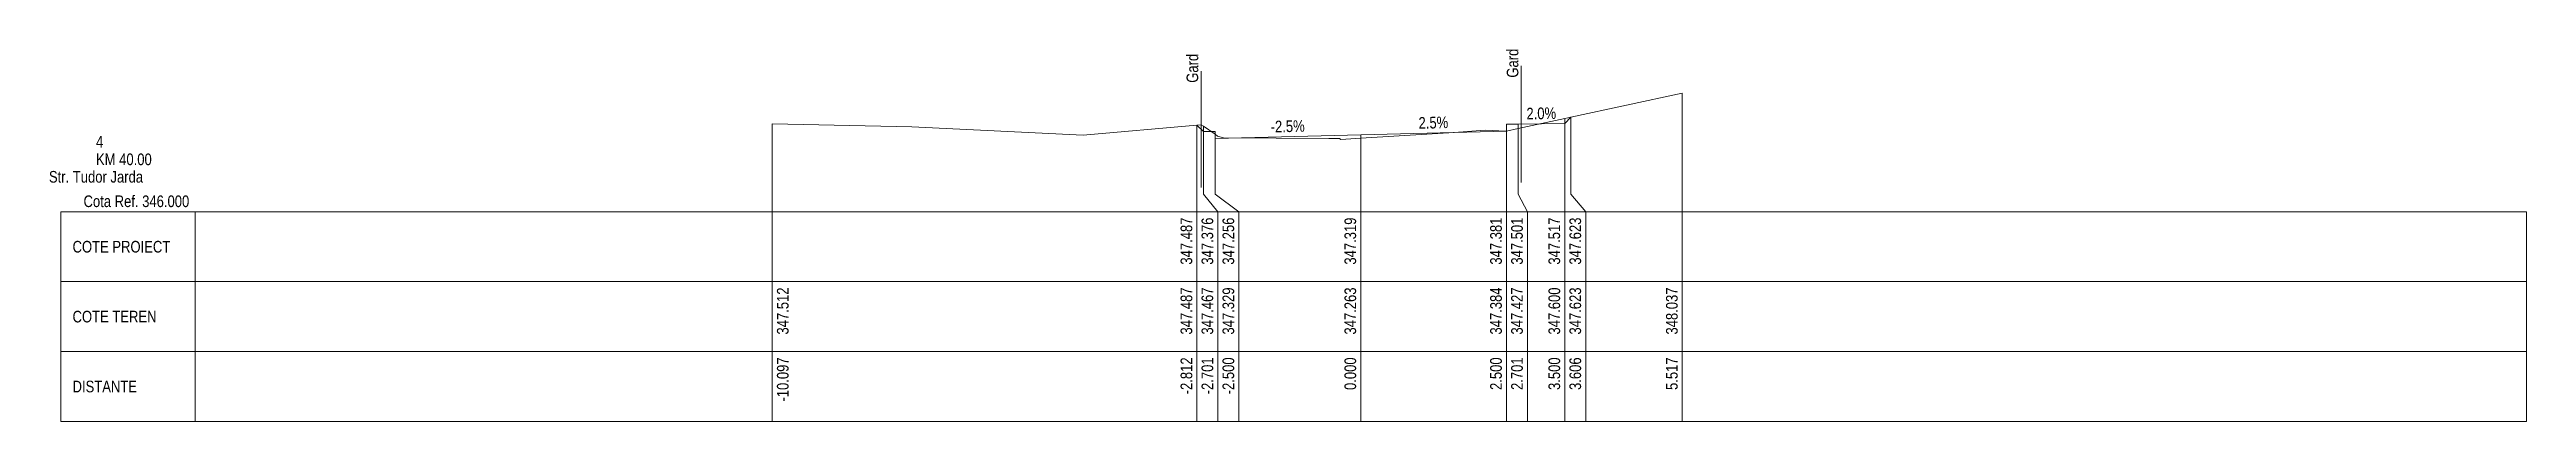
# Model space of a CAD drawing. Extents: x 1 to 634, y 0 to 594.
# Drawn here: x 0.5 to 43, y 29.8 to 36.18 of the extents above; entities that cross this region are included whole.
import ezdxf
from ezdxf.enums import TextEntityAlignment as Align

# ---------------------------------------------------------------- set-up
doc = ezdxf.new("R2010")
doc.units = 0
doc.header["$MEASUREMENT"] = 0
doc.layers.add('ARD-No Plot', color=1, linetype='Continuous', lineweight=0, plot=False)
for name, color, linetype, lineweight in [('DESIGN-TEXT', 7, 'Continuous', 0), ('EXISTING-TEXT', 7, 'Continuous', 0), ('LINES', 7, 'Continuous', 0), ('Text', 7, 'Continuous', 0), ('X-RL', 7, 'Continuous', 0), ('XPLOT-DESIGN', 5, 'Continuous', 0), ('XPLOT-EXISTING', 3, 'Continuous', 0), ('XPLOT-GRADE', 7, 'Continuous', 0), ('XPLOT-KM', 7, 'Continuous', 0), ('XPLOT-TITLE', 7, 'Continuous', 0)]:
    doc.layers.add(name, color=color, linetype=linetype, lineweight=lineweight)
doc.styles.add('$0$$0$Arial', font='arial.ttf', dxfattribs={"width": 0.8})

msp = doc.modelspace()

# ---------------------------------------------------------------- texts
at = {"layer": 'ARD-No Plot', "style": '$0$$0$Arial', "width": 0.8}
msp.add_text('Str. Tudor Jarda', height=0.2, dxfattribs=at).set_placement((1.3, 33.9), align=Align.CENTER)
at = {"layer": 'DESIGN-TEXT', "style": '$0$$0$Arial', "width": 0.8}
for s, p in [('347.487', (20.108, 33.3)), ('347.376', (20.468, 33.3)), ('347.256', (20.828, 33.3)), ('347.319', (22.92, 33.3)), ('347.381', (25.42, 33.3)), ('347.501', (25.78, 33.3)), ('347.517', (26.42, 33.3)), ('347.623', (26.78, 33.3))]:
    msp.add_text(s, height=0.2, rotation=90, dxfattribs=at).set_placement(p, align=Align.RIGHT)
at = {"layer": 'EXISTING-TEXT', "style": '$0$$0$Arial', "width": 0.8}
for s, p in [('347.512', (13.183, 32.1)), ('347.487', (20.108, 32.1)), ('347.467', (20.468, 32.1)), ('347.329', (20.828, 32.1)), ('347.263', (22.92, 32.1)), ('347.263', (22.92, 32.1)), ('347.384', (25.42, 32.1)), ('347.427', (25.78, 32.1)), ('347.600', (26.42, 32.1)), ('347.623', (26.78, 32.1)), ('348.037', (28.437, 32.1))]:
    msp.add_text(s, height=0.2, rotation=90, dxfattribs=at).set_placement(p, align=Align.RIGHT)
at = {"layer": 'Text', "style": '$0$$0$Arial', "width": 0.8}
for p in [(25.704, 35.702), (20.211, 35.614)]:
    msp.add_text('Gard', height=0.2, rotation=90, dxfattribs=at).set_placement(p)
for s, p in [('-10.097', (13.183, 30.9)), ('-10.097', (13.183, 30.9)), ('-2.812', (20.108, 30.9)), ('-2.812', (20.108, 30.9)), ('-2.812', (20.108, 30.9)), ('-2.701', (20.468, 30.9)), ('-2.701', (20.468, 30.9)), ('-2.701', (20.468, 30.9)), ('-2.500', (20.828, 30.9)), ('-2.500', (20.828, 30.9)), ('-2.500', (20.828, 30.9)), ('0.000', (22.92, 30.9)), ('0.000', (22.92, 30.9)), ('0.000', (22.92, 30.9)), ('2.500', (25.42, 30.9)), ('2.500', (25.42, 30.9)), ('2.500', (25.42, 30.9)), ('2.701', (25.78, 30.9)), ('2.701', (25.78, 30.9)), ('2.701', (25.78, 30.9)), ('3.500', (26.42, 30.9)), ('3.500', (26.42, 30.9)), ('3.500', (26.42, 30.9)), ('3.606', (26.78, 30.9)), ('3.606', (26.78, 30.9)), ('3.606', (26.78, 30.9)), ('5.517', (28.437, 30.9)), ('5.517', (28.437, 30.9))]:
    msp.add_text(s, height=0.2, rotation=90, dxfattribs=at).set_placement(p, align=Align.RIGHT)
at = {"layer": 'X-RL', "style": '$0$$0$Arial', "width": 0.8}
msp.add_text('Cota Ref. 346.000', height=0.2, dxfattribs=at).set_placement((2.9, 33.48), align=Align.RIGHT)
at = {"layer": 'XPLOT-GRADE', "style": '$0$$0$Arial', "width": 0.8}
for s, rotation, p in [('-2.5%', 1.4321, (21.748, 34.767)), ('2.5%', 1.4321, (24.248, 34.83)), ('2.0%', 1.1458, (26.099, 34.989))]:
    msp.add_text(s, height=0.2, rotation=rotation, dxfattribs=at).set_placement(p, align=Align.CENTER)
at = {"layer": 'XPLOT-KM', "style": '$0$$0$Arial', "width": 0.8}
for s, p in [('4', (1.3, 34.5)), ('KM 40.00', (1.3, 34.2))]:
    msp.add_text(s, height=0.2, dxfattribs=at).set_placement(p)
at = {"layer": 'XPLOT-TITLE', "style": '$0$$0$Arial', "width": 0.8}
for s, p in [('COTE PROIECT', (0.898, 32.7)), ('COTE TEREN', (0.898, 31.5)), ('DISTANTE', (0.898, 30.3))]:
    msp.add_text(s, height=0.2, dxfattribs=at).set_placement(p)

# ---------------------------------------------------------------- linework, layer by layer
at = {"layer": 'LINES'}
for p, q in [((20.261, 35.814), (20.261, 33.814)), ((25.754, 35.902), (25.754, 33.902)), ((28.517, 33.7), (28.517, 35.437)), ((28.517, 33.7), (28.517, 35.437)), ((12.903, 33.7), (12.903, 34.912)), ((12.903, 33.7), (12.903, 34.912)), ((20.188, 33.7), (20.188, 34.887)), ((20.188, 33.7), (20.188, 34.887)), ((20.188, 33.7), (20.188, 34.887)), ((20.299, 33.7), (20.299, 34.867)), ((20.299, 33.7), (20.299, 34.867)), ((20.299, 33.7), (20.299, 34.867)), ((25.701, 33.7), (25.701, 34.901)), ((25.701, 33.7), (25.701, 34.901)), ((25.701, 33.7), (25.701, 34.901)), ((26.5, 33.7), (26.5, 35)), ((26.5, 33.7), (26.5, 35)), ((26.5, 33.7), (26.5, 35)), ((26.606, 33.7), (26.606, 35.023)), ((26.606, 33.7), (26.606, 35.023)), ((26.606, 33.7), (26.606, 35.023)), ((20.5, 33.7), (20.5, 34.729)), ((20.5, 33.7), (20.5, 34.729)), ((20.5, 33.7), (20.5, 34.729)), ((23, 33.7), (23, 34.719)), ((23, 33.7), (23, 34.719)), ((23, 33.7), (23, 34.719)), ((25.5, 33.7), (25.5, 34.784)), ((25.5, 33.7), (25.5, 34.784)), ((25.5, 33.7), (25.5, 34.784)), ((12.903, 33.4), (12.903, 33.7)), ((12.903, 33.4), (12.903, 33.7)), ((20.188, 33.4), (20.188, 33.7)), ((20.188, 33.4), (20.188, 33.7)), ((20.188, 33.4), (20.188, 33.7)), ((20.548, 33.4), (20.299, 33.7)), ((20.548, 33.4), (20.299, 33.7)), ((20.548, 33.4), (20.299, 33.7)), ((20.908, 33.4), (20.5, 33.7)), ((20.908, 33.4), (20.5, 33.7)), ((20.908, 33.4), (20.5, 33.7)), ((23, 33.4), (23, 33.7)), ((23, 33.4), (23, 33.7)), ((23, 33.4), (23, 33.7)), ((25.5, 33.4), (25.5, 33.7)), ((25.5, 33.4), (25.5, 33.7)), ((25.5, 33.4), (25.5, 33.7)), ((25.86, 33.4), (25.701, 33.7)), ((25.86, 33.4), (25.701, 33.7)), ((25.86, 33.4), (25.701, 33.7)), ((26.5, 33.4), (26.5, 33.7)), ((26.5, 33.4), (26.5, 33.7)), ((26.5, 33.4), (26.5, 33.7)), ((26.86, 33.4), (26.606, 33.7)), ((26.86, 33.4), (26.606, 33.7)), ((26.86, 33.4), (26.606, 33.7)), ((28.517, 33.4), (28.517, 33.7)), ((28.517, 33.4), (28.517, 33.7)), ((0.698, 32.2), (0.698, 33.4)), ((0.698, 33.4), (3, 33.4)), ((3, 29.8), (3, 33.4)), ((3, 33.4), (43, 33.4)), ((12.903, 29.8), (12.903, 33.4)), ((12.903, 29.8), (12.903, 33.4)), ((20.188, 29.8), (20.188, 33.4)), ((20.188, 29.8), (20.188, 33.4)), ((20.188, 29.8), (20.188, 33.4)), ((20.548, 29.8), (20.548, 33.4)), ((20.548, 29.8), (20.548, 33.4)), ((20.548, 29.8), (20.548, 33.4)), ((20.908, 29.8), (20.908, 33.4)), ((20.908, 29.8), (20.908, 33.4)), ((20.908, 29.8), (20.908, 33.4)), ((23, 29.8), (23, 33.4)), ((23, 29.8), (23, 33.4)), ((23, 29.8), (23, 33.4)), ((25.5, 29.8), (25.5, 33.4)), ((25.5, 29.8), (25.5, 33.4)), ((25.5, 29.8), (25.5, 33.4)), ((25.86, 29.8), (25.86, 33.4)), ((25.86, 29.8), (25.86, 33.4)), ((25.86, 29.8), (25.86, 33.4)), ((26.5, 29.8), (26.5, 33.4)), ((26.5, 29.8), (26.5, 33.4)), ((26.5, 29.8), (26.5, 33.4)), ((26.86, 29.8), (26.86, 33.4)), ((26.86, 29.8), (26.86, 33.4)), ((26.86, 29.8), (26.86, 33.4)), ((28.517, 29.8), (28.517, 33.4)), ((28.517, 29.8), (28.517, 33.4)), ((43, 29.8), (43, 33.4)), ((0.698, 31), (0.698, 32.2)), ((0.698, 32.2), (3, 32.2)), ((3, 32.2), (0.698, 32.2)), ((3, 32.2), (43, 32.2)), ((0.698, 29.8), (0.698, 31)), ((0.698, 31), (3, 31)), ((3, 31), (0.698, 31)), ((3, 31), (43, 31)), ((3, 29.8), (0.698, 29.8)), ((3, 29.8), (43, 29.8))]:
    msp.add_line(p, q, dxfattribs=at)
at = {"layer": 'XPLOT-DESIGN'}
for p, q in [((20.188, 34.887), (20.299, 34.776)), ((25.5, 34.781), (25.501, 34.901)), ((25.501, 34.901), (25.701, 34.901)), ((25.701, 34.901), (26.5, 34.917)), ((26.5, 34.917), (26.606, 35.023)), ((20.299, 34.776), (20.499, 34.776)), ((20.499, 34.776), (20.5, 34.656)), ((20.5, 34.656), (23, 34.719)), ((23, 34.719), (25.5, 34.781))]:
    msp.add_line(p, q, dxfattribs=at)
at = {"layer": 'XPLOT-EXISTING'}
for p, q in [((26.606, 35.023), (28.517, 35.437)), ((12.903, 34.912), (15.298, 34.858)), ((15.298, 34.858), (18.238, 34.715)), ((18.238, 34.715), (20.188, 34.887)), ((20.188, 34.887), (20.261, 34.894)), ((20.261, 34.894), (20.299, 34.867)), ((20.299, 34.867), (20.5, 34.729)), ((25.701, 34.827), (26.5, 35)), ((26.5, 35), (26.606, 35.023)), ((20.5, 34.729), (20.544, 34.699)), ((20.544, 34.699), (20.643, 34.667)), ((20.643, 34.667), (22.454, 34.659)), ((22.454, 34.659), (22.633, 34.656)), ((22.633, 34.656), (22.657, 34.642)), ((22.657, 34.642), (23, 34.663)), ((23, 34.663), (24.603, 34.762)), ((23, 34.663), (23, 34.663)), ((24.603, 34.762), (25.133, 34.798)), ((25.133, 34.798), (25.486, 34.781)), ((25.486, 34.781), (25.5, 34.784)), ((25.5, 34.784), (25.701, 34.827))]:
    msp.add_line(p, q, dxfattribs=at)

msp.set_redraw_order([(e.dxf.handle, doc.entitydb.next_handle()) for e in msp.query("TEXT MTEXT ATTDEF DIMENSION ARC_DIMENSION")])  # texts and dimensions are drawn at this point

doc.saveas('drawing.dxf')
